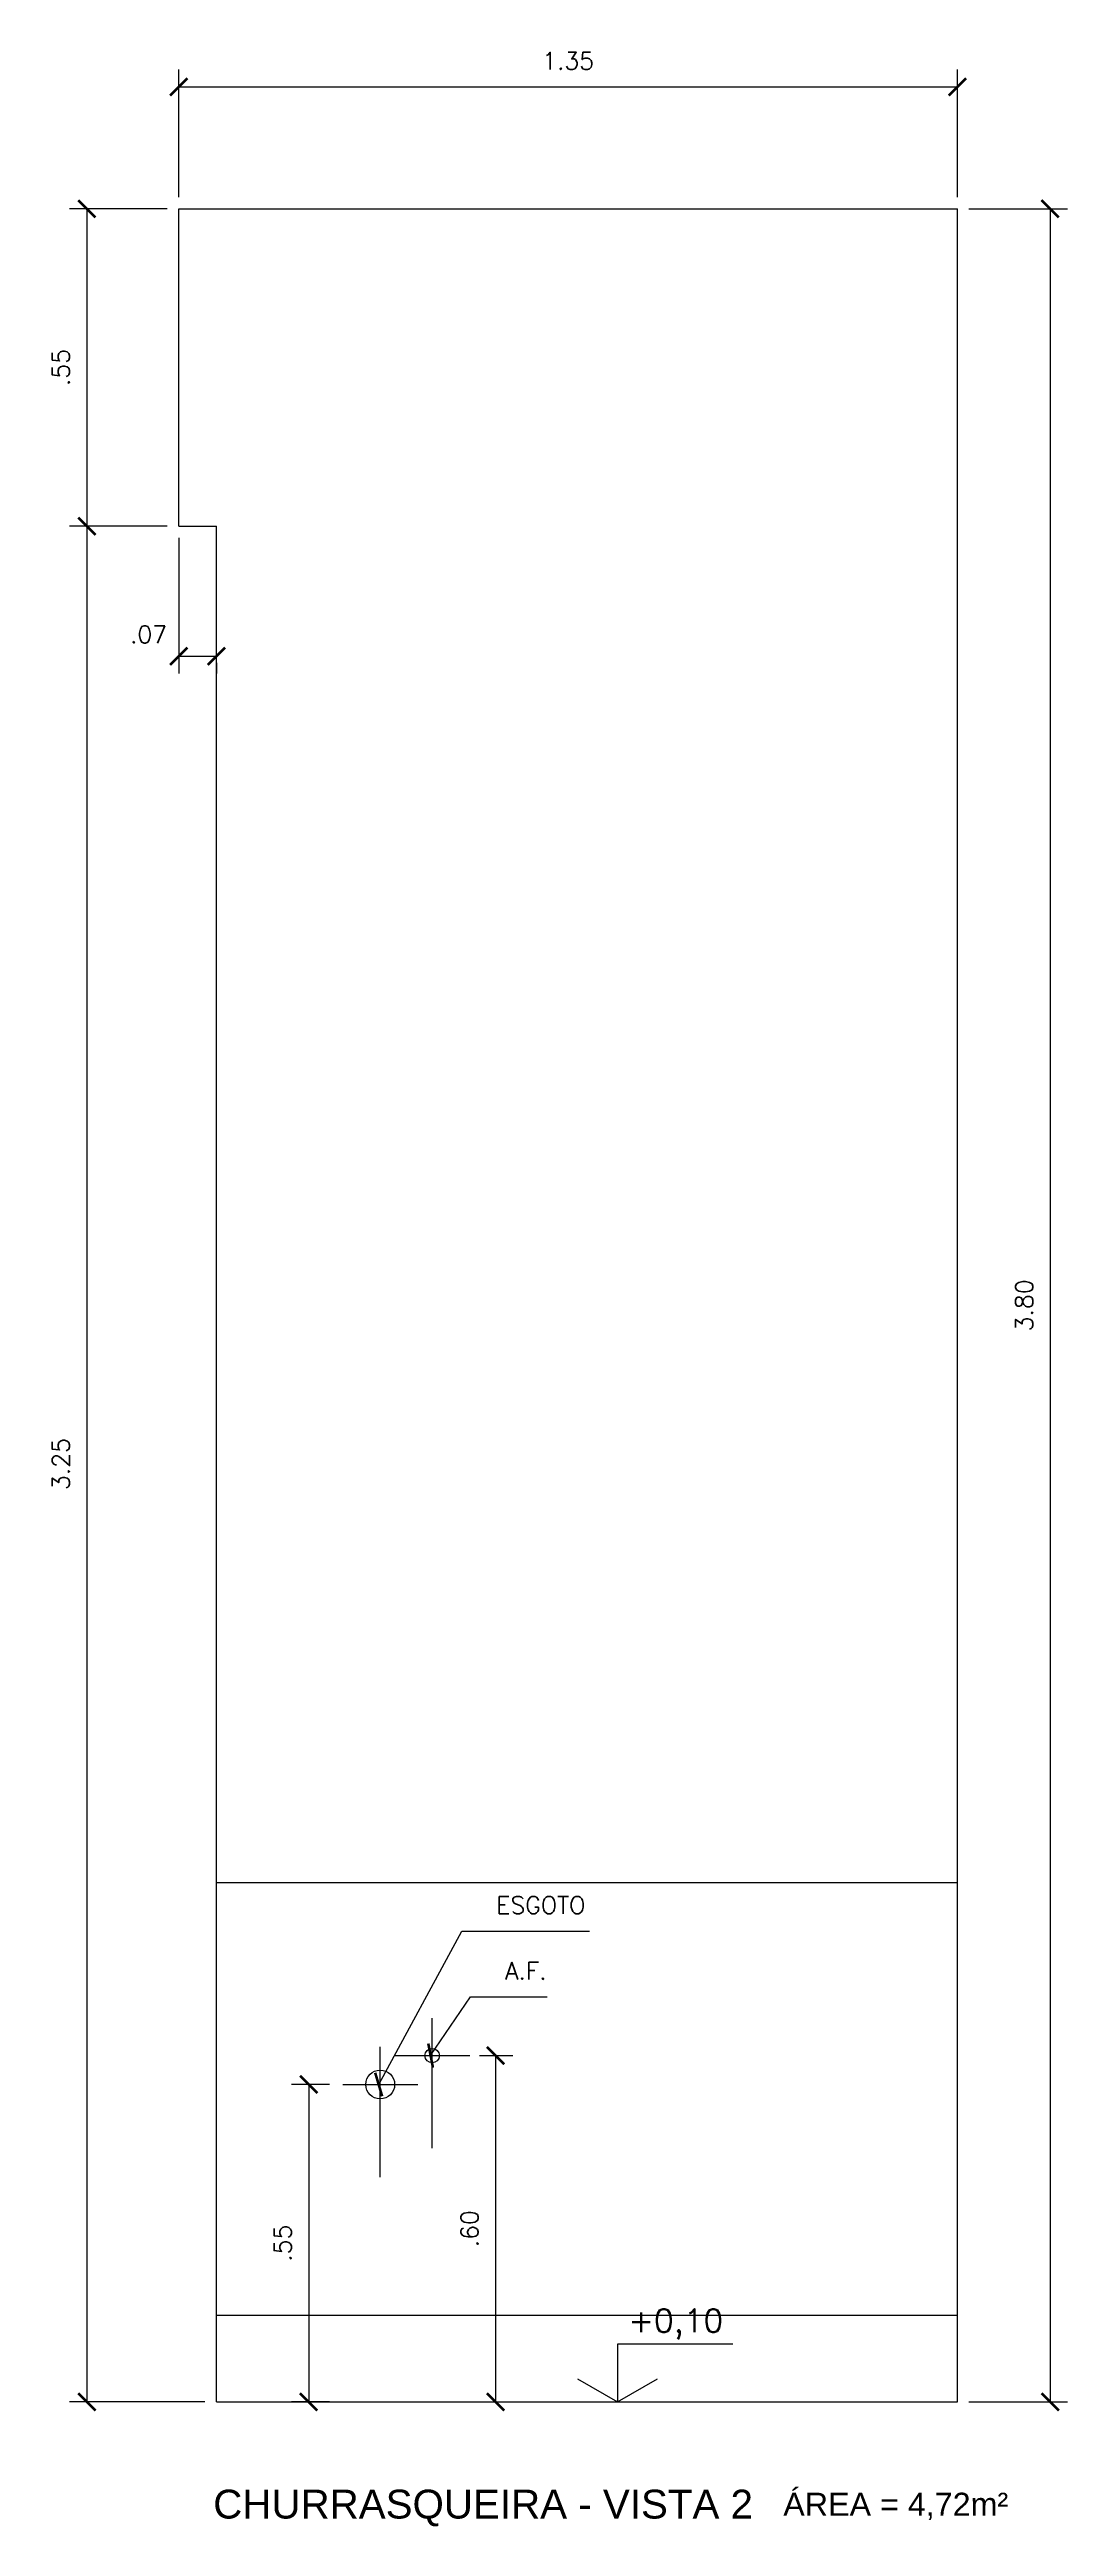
# Model space of a CAD drawing. Header units: millimetres. Extents: x 1 to 250, y 10 to 22.
# Drawn here: x 134.193 to 135.956, y 18.075 to 22.367 of the extents above; entities that cross this region are included whole.
import ezdxf

# ---------------------------------------------------------------- set-up
doc = ezdxf.new("R2010")
doc.units = ezdxf.units.MM
for name, color, linetype in [('COTAS', 1, 'Continuous'), ('NOTAS', 2, 'Continuous'), ('PEÇAS', 7, 'Continuous'), ('REVEST', 2, 'Continuous')]:
    doc.layers.add(name, color=color, linetype=linetype)
doc.styles.add('60-20', font='romans.shx', dxfattribs={"height": 0.03})
doc.styles.add('60-50', font='romans.shx', dxfattribs={"height": 0.075})
doc.styles.add('80-20', font='romans.shx', dxfattribs={"height": 0.04})
doc.styles.add('ARIAL', font='arial.ttf', dxfattribs={"height": 0.05})
doc.dimstyles.new('20', dxfattribs={"dimtxt": 0.1, "dimasz": 0.075, "dimexe": 0.075, "dimexo": 0.05, "dimgap": 0.075, "dimtad": 1, "dimzin": 4, "dimdsep": 46, "dimtxsty": '60-50', "dimblk1": 'ARCHTICK', "dimblk2": 'ARCHTICK', "dimsah": 1, "dimcen": 2.5, "dimclrt": 3, "dimadec": 0, "dimazin": 0, "dimtfac": 1, "dimtmove": 2, "dimatfit": 3, "dimldrblk": 'ARCHTICK', "dimfxl": 1, "dimarcsym": 0})

msp = doc.modelspace()

# ---------------------------------------------------------------- texts
at = {"layer": 'COTAS', "color": 3, "char_height": 0.03, "attachment_point": 4, "style": '60-20'}
for s, insert in [('ESGOTO', (134.9667, 19.1516)), ('A.F.', (134.9819, 19.0378))]:
    msp.add_mtext(s, dxfattribs=dict(at, insert=insert))
at = {"layer": 'NOTAS', "color": 3, "style": '80-20'}
msp.add_text('+0,10', height=0.04, dxfattribs=at).set_placement((135.1952, 18.4117))
at = {"layer": 'NOTAS', "style": 'ARIAL'}
for s, height, p in [('CHURRASQUEIRA - VISTA 2', 0.05, (134.4761, 18.0888)), ('ÁREA = 4,72m²', 0.04, (135.4638, 18.0935))]:
    msp.add_text(s, height=height, dxfattribs=at).set_placement(p)

# ---------------------------------------------------------------- blocks, each defined once
blk = doc.blocks.new('_ARCHTICK')
at = {"color": 0, "linetype": 'ByBlock', "const_width": 0.15}
blk.add_lwpolyline([(-0.5, -0.5), (0.5, 0.5)], dxfattribs=at)
blk = doc.blocks.new('*D75')
at = {"color": 0, "linetype": 'ByBlock'}
for p, q in [((134.4165, 22.1109), (134.4165, 22.3322)), ((135.7655, 22.1109), (135.7655, 22.3322)), ((134.4165, 22.3022), (135.7655, 22.3022))]:
    blk.add_line(p, q, dxfattribs=at)
at = {"layer": 'DEFPOINTS', "color": 0, "linetype": 'ByBlock'}
for p in [(135.7655, 22.3022), (134.4165, 22.0909), (135.7655, 22.0909)]:
    blk.add_point(p, dxfattribs=at)
at = {"color": 0, "linetype": 'ByBlock', "xscale": 0.03, "yscale": 0.03, "zscale": 0.03, "rotation": 180}
blk.add_blockref('_ARCHTICK', (134.4165, 22.3022), dxfattribs=at)
at = {"color": 0, "linetype": 'ByBlock', "xscale": 0.03, "yscale": 0.03, "zscale": 0.03}
blk.add_blockref('_ARCHTICK', (135.7655, 22.3022), dxfattribs=at)
at = {"color": 3, "linetype": 'ByBlock', "insert": (135.091, 22.3472), "char_height": 0.03, "attachment_point": 5, "style": '60-20'}
blk.add_mtext('1.35', dxfattribs=at)
blk = doc.blocks.new('*D113')
at = {"color": 0, "linetype": 'ByBlock'}
for p, q in [((134.4165, 21.5209), (134.4165, 21.2857)), ((134.4165, 21.3157), (134.4816, 21.3157)), ((134.4816, 21.3044), (134.4816, 21.2857))]:
    blk.add_line(p, q, dxfattribs=at)
at = {"layer": 'DEFPOINTS', "color": 0, "linetype": 'ByBlock'}
for p in [(134.4165, 21.5409), (134.4816, 21.3244), (134.4816, 21.3157)]:
    blk.add_point(p, dxfattribs=at)
at = {"color": 0, "linetype": 'ByBlock', "xscale": 0.03, "yscale": 0.03, "zscale": 0.03, "rotation": 180}
blk.add_blockref('_ARCHTICK', (134.4165, 21.3157), dxfattribs=at)
at = {"color": 0, "linetype": 'ByBlock', "xscale": 0.03, "yscale": 0.03, "zscale": 0.03}
blk.add_blockref('_ARCHTICK', (134.4816, 21.3157), dxfattribs=at)
at = {"color": 3, "linetype": 'ByBlock', "insert": (134.3641, 21.3535), "char_height": 0.03, "attachment_point": 5, "style": '60-20'}
blk.add_mtext('.07', dxfattribs=at)
blk = doc.blocks.new('*D210')
at = {"color": 0, "linetype": 'ByBlock'}
for p, q in [((134.3965, 22.0909), (134.2272, 22.0909)), ((134.2572, 22.0909), (134.2572, 21.5409)), ((134.3965, 21.5409), (134.2272, 21.5409))]:
    blk.add_line(p, q, dxfattribs=at)
at = {"layer": 'DEFPOINTS', "color": 0, "linetype": 'ByBlock'}
for p in [(134.4165, 22.0909), (134.2572, 21.5409), (134.4165, 21.5409)]:
    blk.add_point(p, dxfattribs=at)
at = {"color": 0, "linetype": 'ByBlock', "xscale": 0.03, "yscale": 0.03, "zscale": 0.03}
for p, rotation in [((134.2572, 22.0909), 90), ((134.2572, 21.5409), 270)]:
    blk.add_blockref('_ARCHTICK', p, dxfattribs=dict(at, rotation=rotation))
at = {"color": 3, "linetype": 'ByBlock', "insert": (134.2122, 21.8159), "char_height": 0.03, "attachment_point": 5, "rotation": 90, "style": '60-20'}
blk.add_mtext('.55', dxfattribs=at)
blk = doc.blocks.new('*D211')
at = {"color": 0, "linetype": 'ByBlock'}
for p, q in [((134.2572, 21.5409), (134.2572, 18.2909)), ((134.4616, 18.2909), (134.2272, 18.2909))]:
    blk.add_line(p, q, dxfattribs=at)
at = {"layer": 'DEFPOINTS', "color": 0, "linetype": 'ByBlock'}
for p in [(134.4165, 21.5409), (134.2572, 18.2909), (134.4816, 18.2909)]:
    blk.add_point(p, dxfattribs=at)
at = {"color": 0, "linetype": 'ByBlock', "xscale": 0.03, "yscale": 0.03, "zscale": 0.03}
for p, rotation in [((134.2572, 21.5409), 90), ((134.2572, 18.2909), 270)]:
    blk.add_blockref('_ARCHTICK', p, dxfattribs=dict(at, rotation=rotation))
at = {"color": 3, "linetype": 'ByBlock', "insert": (134.2122, 19.9159), "char_height": 0.03, "attachment_point": 5, "rotation": 90, "style": '60-20'}
blk.add_mtext('3.25', dxfattribs=at)
blk = doc.blocks.new('*D212')
at = {"color": 0, "linetype": 'ByBlock'}
for p, q in [((135.7855, 22.0909), (135.9562, 22.0909)), ((135.9262, 22.0909), (135.9262, 18.2909)), ((135.7855, 18.2909), (135.9562, 18.2909))]:
    blk.add_line(p, q, dxfattribs=at)
at = {"layer": 'DEFPOINTS', "color": 0, "linetype": 'ByBlock'}
for p in [(135.7655, 22.0909), (135.7655, 18.2909), (135.9262, 18.2909)]:
    blk.add_point(p, dxfattribs=at)
at = {"color": 0, "linetype": 'ByBlock', "xscale": 0.03, "yscale": 0.03, "zscale": 0.03}
for p, rotation in [((135.9262, 22.0909), 90), ((135.9262, 18.2909), 270)]:
    blk.add_blockref('_ARCHTICK', p, dxfattribs=dict(at, rotation=rotation))
at = {"color": 3, "linetype": 'ByBlock', "insert": (135.8812, 20.1909), "char_height": 0.03, "attachment_point": 5, "rotation": 90, "style": '60-20'}
blk.add_mtext('3.80', dxfattribs=at)
blk = doc.blocks.new('*D323')
at = {"color": 0, "linetype": 'ByBlock'}
for p, q in [((188.096, 18.8909), (188.1536, 18.8909)), ((188.1236, 18.8909), (188.1236, 18.2909)), ((188.096, 18.2909), (188.1536, 18.2909))]:
    blk.add_line(p, q, dxfattribs=at)
at = {"layer": 'DEFPOINTS', "color": 0, "linetype": 'ByBlock'}
for p in [(188.076, 18.8909), (188.076, 18.2909), (188.1236, 18.2909)]:
    blk.add_point(p, dxfattribs=at)
at = {"color": 0, "linetype": 'ByBlock', "xscale": 0.03, "yscale": 0.03, "zscale": 0.03}
for p, rotation in [((188.1236, 18.8909), 90), ((188.1236, 18.2909), 270)]:
    blk.add_blockref('_ARCHTICK', p, dxfattribs=dict(at, rotation=rotation))
at = {"color": 3, "linetype": 'ByBlock', "insert": (188.0786, 18.5909), "char_height": 0.03, "attachment_point": 5, "rotation": 90, "style": '60-20'}
blk.add_mtext('.60', dxfattribs=at)
blk = doc.blocks.new('*D324')
at = {"color": 0, "linetype": 'ByBlock'}
for p, q in [((187.836, 18.8409), (187.7699, 18.8409)), ((187.7999, 18.8409), (187.7999, 18.2909)), ((187.836, 18.2909), (187.7699, 18.2909))]:
    blk.add_line(p, q, dxfattribs=at)
at = {"layer": 'DEFPOINTS', "color": 0, "linetype": 'ByBlock'}
for p in [(187.856, 18.8409), (187.7999, 18.2909), (187.856, 18.2909)]:
    blk.add_point(p, dxfattribs=at)
at = {"color": 0, "linetype": 'ByBlock', "xscale": 0.03, "yscale": 0.03, "zscale": 0.03}
for p, rotation in [((187.7999, 18.8409), 90), ((187.7999, 18.2909), 270)]:
    blk.add_blockref('_ARCHTICK', p, dxfattribs=dict(at, rotation=rotation))
at = {"color": 3, "linetype": 'ByBlock', "insert": (187.7549, 18.5659), "char_height": 0.03, "attachment_point": 5, "rotation": 90, "style": '60-20'}
blk.add_mtext('.55', dxfattribs=at)

# ---------------------------------------------------------------- dimensions: what is measured, and where the dimension line sits
at = {"layer": 'COTAS'}
dim = msp.add_linear_dim(base=(135.7655, 22.3022), p1=(134.4165, 22.0909), p2=(135.7655, 22.0909), dimstyle='20', override={"dimtxt": 0.02, "dimasz": 0.03, "dimexe": 0.03, "dimexo": 0.02, "dimgap": 0.03, "dimtxsty": '60-20'}, dxfattribs=at)
dim.commit()
dim.dimension.update_dxf_attribs({"geometry": '*D75', "text_midpoint": (135.091, 22.3472)})
for base, p1, p2, override, picture, middle in [((134.2572, 21.5409), (134.4165, 22.0909), (134.4165, 21.5409), {"dimtxt": 0.02, "dimasz": 0.03, "dimexe": 0.03, "dimexo": 0.02, "dimgap": 0.03, "dimtxsty": '60-20'}, '*D210', (134.2122, 21.8159)), ((135.9262, 18.2909), (135.7655, 22.0909), (135.7655, 18.2909), {"dimtxt": 0.02, "dimasz": 0.03, "dimexe": 0.03, "dimexo": 0.02, "dimgap": 0.03, "dimtxsty": '60-20'}, '*D212', (135.8812, 20.1909)), ((134.2572, 18.2909), (134.4165, 21.5409), (134.4816, 18.2909), {"dimtxt": 0.02, "dimasz": 0.03, "dimexe": 0.03, "dimexo": 0.02, "dimgap": 0.03, "dimtxsty": '60-20', "dimse1": 1}, '*D211', (134.2122, 19.9159))]:
    dim = msp.add_linear_dim(base=base, p1=p1, p2=p2, angle=90, dimstyle='20', override=override, dxfattribs=at)
    dim.commit()
    dim.dimension.update_dxf_attribs({"geometry": picture, "text_midpoint": middle})
dim = msp.add_linear_dim(base=(134.4816, 21.3157), p1=(134.4165, 21.5409), p2=(134.4816, 21.3244), dimstyle='20', override={"dimtxt": 0.02, "dimasz": 0.03, "dimexe": 0.03, "dimexo": 0.02, "dimgap": 0.03, "dimtxsty": '60-20'}, dxfattribs=at)
dim.commit()
dim.dimension.update_dxf_attribs({"geometry": '*D113', "text_midpoint": (134.3641, 21.3535), "dimtype": 160})
for base, p1, p2, picture, middle in [((134.9654, 18.2909), (134.9178, 18.8909), (134.9178, 18.2909), '*D323', (134.9204, 18.5909)), ((134.6417, 18.2909), (134.6977, 18.8409), (134.6977, 18.2909), '*D324', (134.5967, 18.5659))]:
    dim = msp.add_linear_dim(base=base, p1=p1, p2=p2, angle=90, dimstyle='20', override={"dimtxt": 0.02, "dimasz": 0.03, "dimexe": 0.03, "dimexo": 0.02, "dimgap": 0.03, "dimtxsty": '60-20'}, dxfattribs=at)
    dim.commit()
    dim.dimension.update_dxf_attribs({"geometry": picture, "text_midpoint": middle, "insert": (-53.1583, 0)})

# ---------------------------------------------------------------- linework, layer by layer
at = {"layer": 'NOTAS'}
msp.add_lwpolyline([(135.3766, 18.3909), (135.1766, 18.3909), (135.1766, 18.2909)], dxfattribs=at)
at = {"layer": 'NOTAS', "color": 3}
msp.add_lwpolyline([(135.1073, 18.3309), (135.1766, 18.2909), (135.2459, 18.3309)], dxfattribs=at)
at = {"layer": 'PEÇAS', "color": 8}
for p, q in [((134.8555, 18.7304), (134.8555, 18.9559)), ((134.7655, 18.6804), (134.7655, 18.9059)), ((134.7905, 18.8909), (134.9206, 18.8909)), ((134.7005, 18.8409), (134.8306, 18.8409))]:
    msp.add_line(p, q, dxfattribs=at)
at = {"layer": 'PEÇAS'}
for centre, radius in [((134.8555, 18.8909), 0.0125), ((134.7655, 18.8409), 0.025)]:
    msp.add_circle(centre, radius, dxfattribs=at)
at = {"layer": 'REVEST'}
for p, q in [((134.4165, 21.5409), (134.4165, 22.0909)), ((134.4165, 22.0909), (135.7655, 22.0909)), ((135.7655, 18.2909), (135.7655, 22.0909)), ((134.4165, 21.5409), (134.4816, 21.5409)), ((134.4816, 18.2909), (134.4816, 21.5409)), ((134.4816, 18.2909), (135.7655, 18.2909))]:
    msp.add_line(p, q, dxfattribs=at)
at = {"layer": 'REVEST', "color": 1}
for p, q in [((134.4816, 19.1909), (135.7655, 19.1909)), ((134.4816, 18.4409), (135.7655, 18.4409))]:
    msp.add_line(p, q, dxfattribs=at)

msp.set_redraw_order([(e.dxf.handle, doc.entitydb.next_handle()) for e in msp.query("TEXT MTEXT ATTDEF DIMENSION ARC_DIMENSION")])  # texts and dimensions are drawn at this point

# ---------------------------------------------------------------- leaders
at = {"layer": 'COTAS', "annotation_type": 0, "has_hookline": 1, "hookline_direction": 0}
for points, text_width in [([(134.7628, 18.8409), (134.9067, 19.1066), (134.9367, 19.1066)], 0.1614), ([(134.8528, 18.8909), (134.9219, 18.9928), (134.9519, 18.9928)], 0.0729)]:
    msp.add_leader(points, dimstyle='20', override={"dimtxt": 0.02, "dimasz": 0.03, "dimexe": 0.03, "dimexo": 0.02, "dimgap": 0.03, "dimtxsty": '60-20'}, dxfattribs=dict(at, text_width=text_width))

doc.saveas('drawing.dxf')
